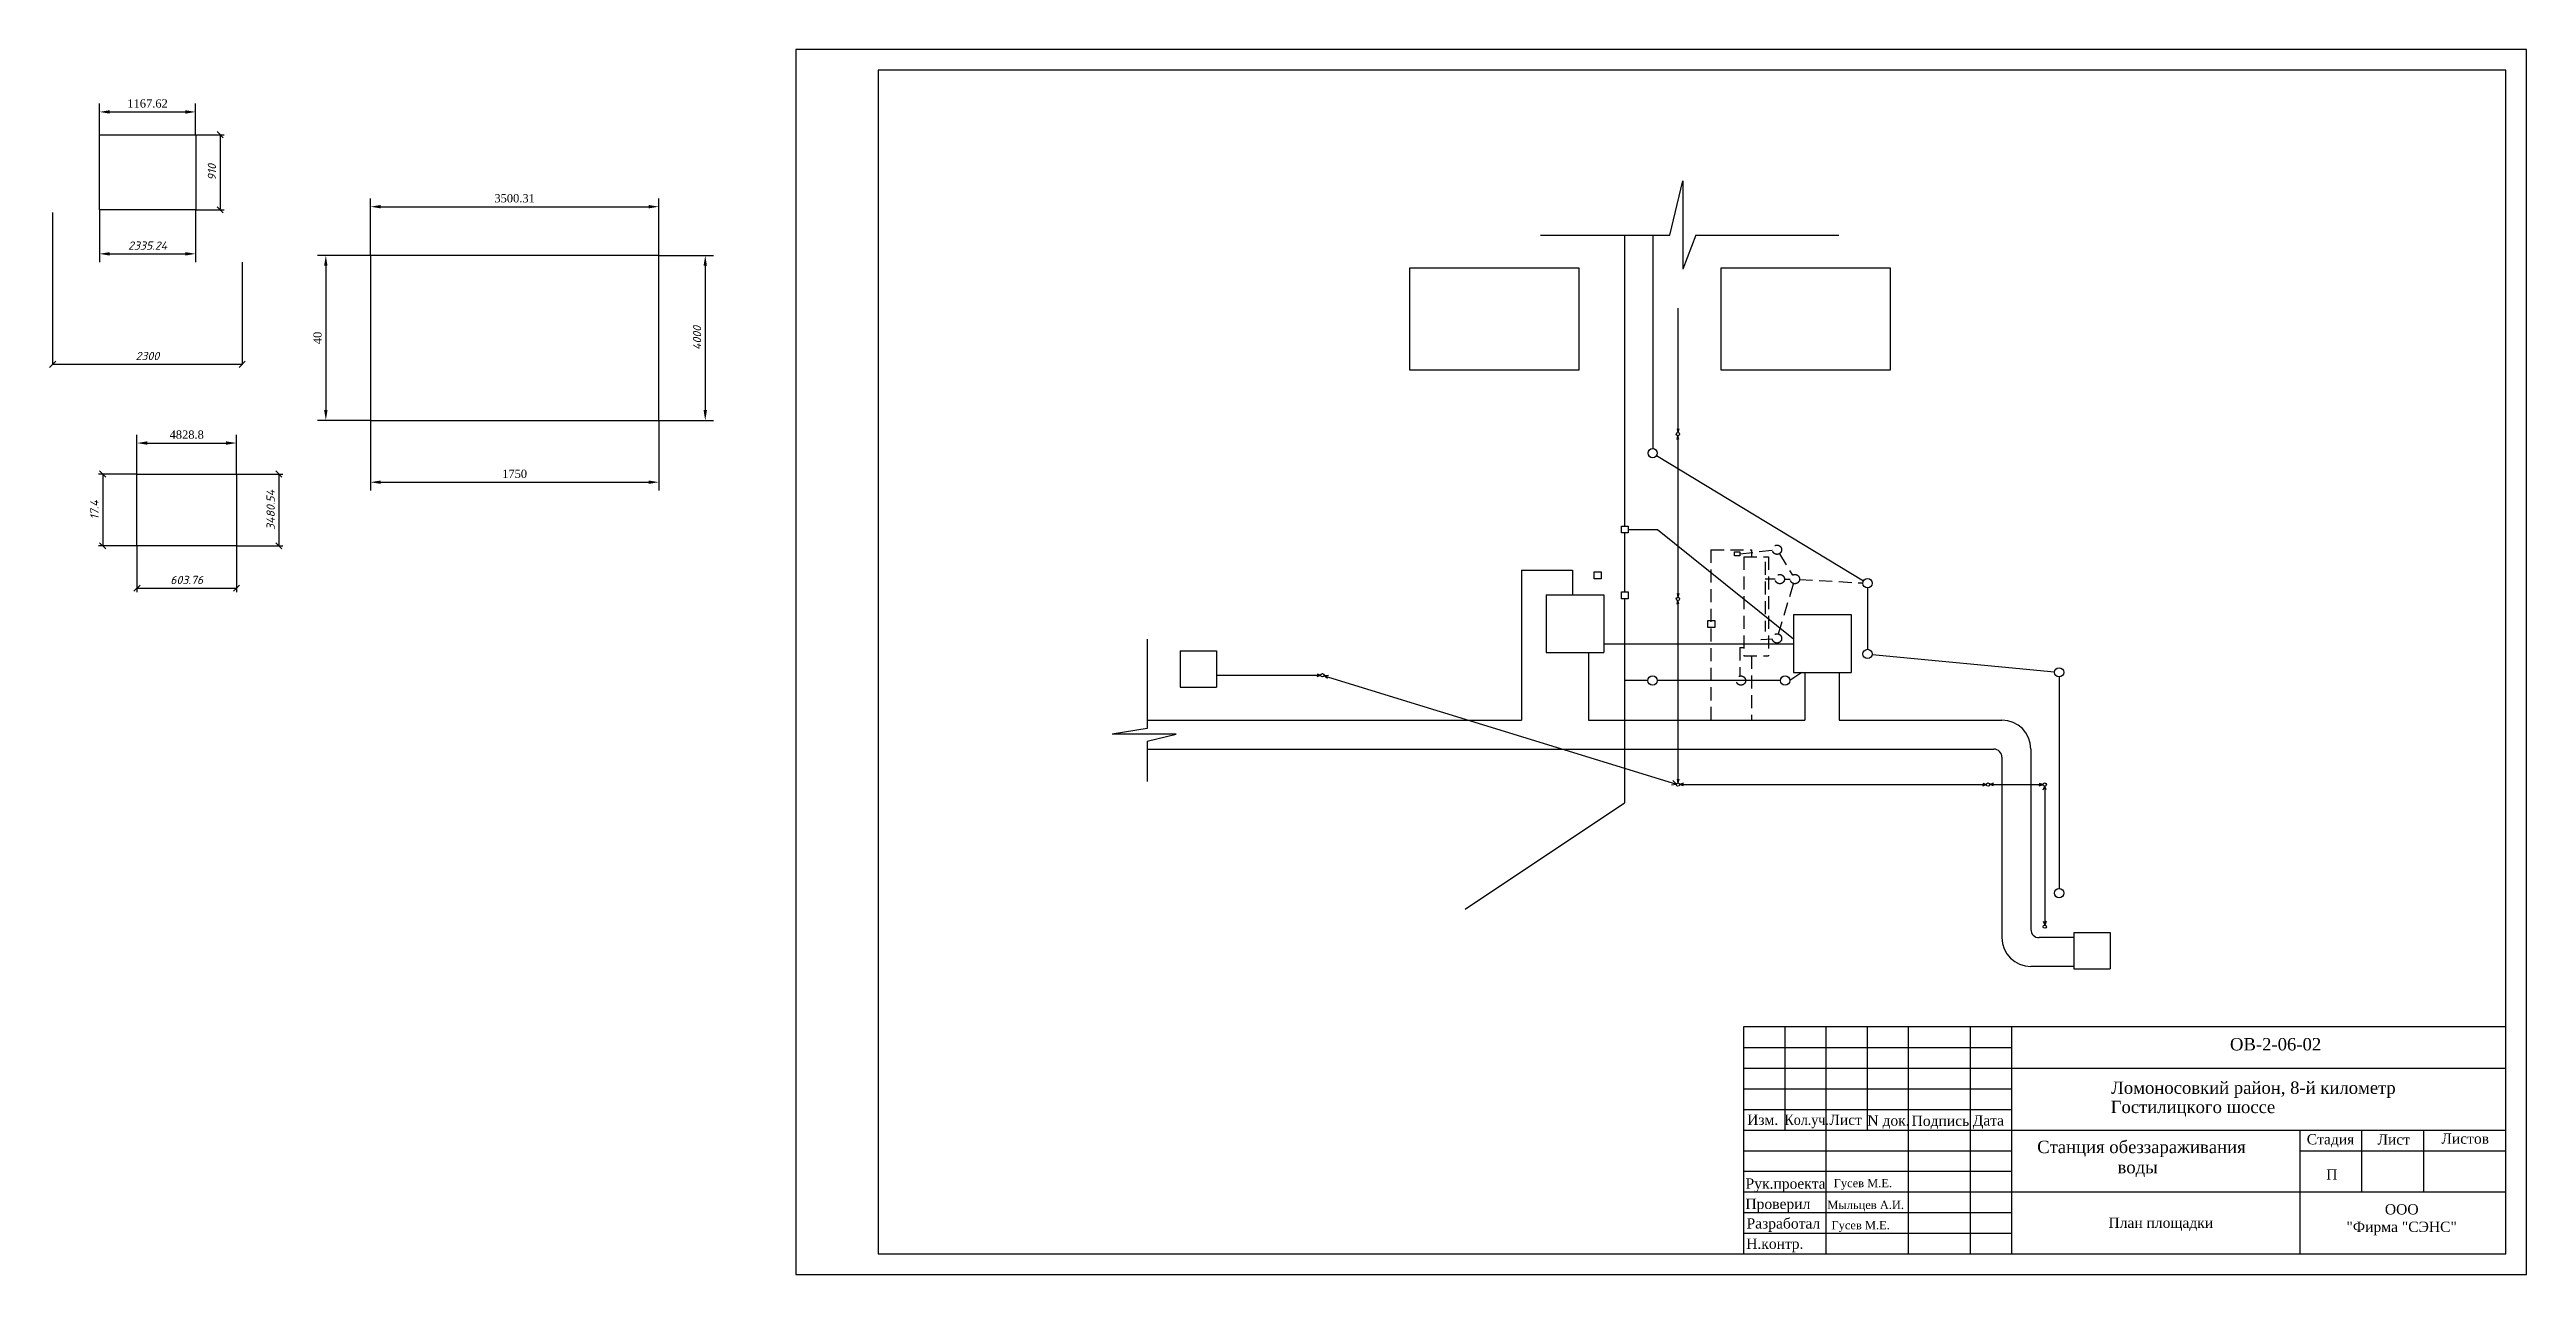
# Model space of a CAD drawing. Header units: millimetres. Extents: x -185048 to 138212, y 384 to 105375.
# Drawn here: x -17979 to 42128, y 384 to 30084 of the extents above; entities that cross this region are included whole.
import ezdxf

# ---------------------------------------------------------------- set-up
doc = ezdxf.new("R2010")
doc.units = ezdxf.units.MM
doc.linetypes.add('DASHED2', pattern=[9.525, 6.35, -3.175])
doc.layers.add('Размеры', color=7, linetype='Continuous')
doc.styles.add('CН', font='')
doc.styles.add('СИС', font='txt.shx', dxfattribs={"oblique": 15})
doc.styles.add('СН с наклоном', font='', dxfattribs={"oblique": 15})
doc.styles.get('CН').set_extended_font_data('Times New Roman Cyr')
doc.styles.get('СН с наклоном').set_extended_font_data('Times New Roman Cyr')
doc.linetypes.add('GAS_LINE', pattern='A,12.7,-5.08,["GAS",Standard,S=2.54,R=0,X=-2.54,Y=-1.27],-6.35', length=24.13)
doc.dimstyles.new('1 CН-1', dxfattribs={"dimscale": 0, "dimtxt": 200, "dimasz": 250, "dimexe": 200, "dimexo": 0.625, "dimgap": 100, "dimtad": 1, "dimlfac": 0.01, "dimdsep": 46, "dimtxsty": 'CН', "dimcen": 2.5, "dimclrd": 3, "dimclre": 3, "dimclrt": 7, "dimadec": 0, "dimazin": 0, "dimtm": 1e-09, "dimtfac": 1, "dimtmove": 0, "dimatfit": 3, "dimldrblk": 'NONE', "dimfxl": 0, "dimtolj": 1, "dimtzin": 0, "dimarcsym": 0})
doc.dimstyles.new('1 СИС', dxfattribs={"dimscale": 0, "dimtxt": 200, "dimasz": 150, "dimexe": 100, "dimexo": 0.625, "dimgap": 100, "dimtad": 1, "dimlfac": 0.01, "dimdsep": 46, "dimtxsty": 'СИС', "dimblk": 'OBLIQUE', "dimcen": 2.5, "dimclrd": 3, "dimclre": 3, "dimclrt": 7, "dimadec": 0, "dimazin": 0, "dimtm": 1e-09, "dimtfac": 1, "dimtmove": 0, "dimatfit": 3, "dimldrblk": 'NONE', "dimfxl": 0, "dimtolj": 1, "dimtzin": 0, "dimarcsym": 0})
doc.dimstyles.new('200 CН-1', dxfattribs={"dimscale": 0, "dimtxt": 200, "dimasz": 250, "dimexe": 200, "dimexo": 0.625, "dimgap": 100, "dimtad": 1, "dimlfac": 2, "dimdsep": 46, "dimtxsty": 'CН', "dimcen": 2.5, "dimclrd": 3, "dimclre": 3, "dimclrt": 7, "dimadec": 0, "dimazin": 0, "dimtm": 1e-09, "dimtfac": 1, "dimtmove": 0, "dimatfit": 3, "dimldrblk": 'NONE', "dimfxl": 0, "dimtolj": 1, "dimtzin": 0, "dimarcsym": 0})
doc.dimstyles.new('200 СИС', dxfattribs={"dimscale": 0, "dimtxt": 200, "dimasz": 150, "dimexe": 100, "dimexo": 0.625, "dimgap": 100, "dimtad": 1, "dimlfac": 2, "dimdsep": 46, "dimtxsty": 'СИС', "dimblk": 'OBLIQUE', "dimcen": 2.5, "dimclrd": 3, "dimclre": 3, "dimclrt": 7, "dimadec": 0, "dimazin": 0, "dimtm": 1e-09, "dimtfac": 1, "dimtmove": 0, "dimatfit": 3, "dimldrblk": 'NONE', "dimfxl": 0, "dimtolj": 1, "dimtzin": 0, "dimarcsym": 0})
doc.dimstyles.new('25 СИС', dxfattribs={"dimscale": 0, "dimtxt": 200, "dimasz": 150, "dimexe": 100, "dimexo": 0.625, "dimgap": 100, "dimtad": 1, "dimlfac": 0.25, "dimdsep": 46, "dimtxsty": 'СИС', "dimblk": 'OBLIQUE', "dimcen": 2.5, "dimclrd": 3, "dimclre": 3, "dimclrt": 7, "dimadec": 0, "dimazin": 0, "dimtm": 1e-09, "dimtfac": 1, "dimtmove": 0, "dimatfit": 3, "dimldrblk": 'NONE', "dimfxl": 0, "dimtolj": 1, "dimtzin": 0, "dimarcsym": 0})
doc.dimstyles.new('25CН-1', dxfattribs={"dimscale": 0, "dimtxt": 200, "dimasz": 250, "dimexe": 200, "dimexo": 0.625, "dimgap": 100, "dimtad": 1, "dimlfac": 0.25, "dimdsep": 46, "dimtxsty": 'CН', "dimcen": 2.5, "dimclrd": 3, "dimclre": 3, "dimclrt": 7, "dimadec": 0, "dimazin": 0, "dimtm": 1e-09, "dimtfac": 1, "dimtmove": 0, "dimatfit": 3, "dimldrblk": 'NONE', "dimfxl": 0, "dimtolj": 1, "dimtzin": 0, "dimarcsym": 0})
doc.dimstyles.new('50 CН-1', dxfattribs={"dimscale": 0, "dimtxt": 200, "dimasz": 250, "dimexe": 200, "dimexo": 0.625, "dimgap": 100, "dimtad": 1, "dimlfac": 0.5, "dimdsep": 46, "dimtxsty": 'CН', "dimcen": 2.5, "dimclrd": 3, "dimclre": 3, "dimclrt": 7, "dimadec": 0, "dimazin": 0, "dimtm": 1e-09, "dimtfac": 1, "dimtmove": 0, "dimatfit": 3, "dimldrblk": 'NONE', "dimfxl": 0, "dimtolj": 1, "dimtzin": 0, "dimarcsym": 0})
doc.dimstyles.new('50 СИС', dxfattribs={"dimscale": 0, "dimtxt": 200, "dimasz": 150, "dimexe": 100, "dimexo": 0.625, "dimgap": 100, "dimtad": 1, "dimlfac": 0.5, "dimdsep": 46, "dimtxsty": 'СИС', "dimblk": 'OBLIQUE', "dimcen": 2.5, "dimclrd": 3, "dimclre": 3, "dimclrt": 7, "dimadec": 0, "dimazin": 0, "dimtm": 1e-09, "dimtfac": 1, "dimtmove": 0, "dimatfit": 3, "dimldrblk": 'NONE', "dimfxl": 0, "dimtolj": 1, "dimtzin": 0, "dimarcsym": 0})
doc.dimstyles.new('CН-1', dxfattribs={"dimscale": 0, "dimtxt": 200, "dimasz": 250, "dimexe": 200, "dimexo": 0.625, "dimgap": 100, "dimtad": 1, "dimdsep": 46, "dimtxsty": 'СИС', "dimcen": 2.5, "dimclrd": 3, "dimclre": 3, "dimclrt": 7, "dimadec": 0, "dimazin": 0, "dimtm": 1e-09, "dimtfac": 1, "dimtmove": 0, "dimatfit": 3, "dimfxl": 0, "dimtolj": 1, "dimtzin": 0, "dimarcsym": 0})
doc.dimstyles.new('СИС', dxfattribs={"dimscale": 0, "dimtxt": 200, "dimasz": 150, "dimexe": 1.25, "dimexo": 0.625, "dimgap": 100, "dimtad": 1, "dimdsep": 46, "dimtxsty": 'СИС', "dimblk": 'OBLIQUE', "dimcen": 2.5, "dimclrd": 3, "dimclre": 3, "dimclrt": 7, "dimadec": 0, "dimazin": 0, "dimtm": 1e-09, "dimtfac": 1, "dimtmove": 0, "dimatfit": 3, "dimldrblk": 'OBLIQUE', "dimfxl": 0, "dimtolj": 1, "dimtzin": 0, "dimarcsym": 0})

msp = doc.modelspace()

# ---------------------------------------------------------------- texts
for s, height, style, p in [('ОВ-2-06-02', 300, 'CН', (34932.616, 5815.4016)), ('Ломоносовкий район, 8-й километр', 300, 'CН', (32050.5435, 4761.1939)), ('Изм.', 250, 'CН', (23216.5721, 4009.5079)), ('Лист', 250, 'CН', (25211.3124, 4007.1878)), ('N док.', 250, 'CН', (26134.0486, 3990.8364)), ('Подпись', 250, 'CН', (27207.1465, 3983.8514)), ('Дата', 250, 'CН', (28690.42, 3993.9259)), ('Гостилицкого шоссе', 300, 'CН', (32038.2794, 4295.3812)), ('Станция обеззараживания', 300, 'СН с наклоном', (30254.2736, 3324.8169)), ('Стадия', 250, 'CН', (36796.8827, 3536.4204)), ('Лист', 250, 'CН', (38511.2038, 3528.8413)), ('Листов', 250, 'CН', (40062.2911, 3552.5222)), ('воды', 300, 'СН с наклоном', (32204.2717, 2834.4879)), ('Рук.проекта', 250, 'CН', (23178.5573, 2461.6034)), ('Гусев М.Е.', 200, 'CН', (25317.0247, 2498.0502)), ('П', 250, 'CН', (37267.5627, 2681.5829)), ('Проверил', 250, 'CН', (23174.2832, 1969.6454)), ('Мыльцев А.И.', 200, 'CН', (25162.0179, 1969.6454)), ('ООО', 250, 'CН', (38691.5957, 1837.7248)), ('Н.контр.', 250, 'CН', (23192.5193, 1003.9398)), ('Разработал', 250, 'CН', (23201.6373, 1495.903)), ('Гусев М.Е.', 200, 'CН', (25262.3165, 1477.6822)), ('План площадки', 250, 'CН', (31983.8986, 1512.3646)), ('"Фирма "СЭНС"', 250, 'CН', (37760.1018, 1413.2475))]:
    msp.add_text(s, height=height, dxfattribs=dict(style=style)).set_placement(p)
at = {"style": 'CН', "width": 0.9}
msp.add_text('Кол.уч.', height=250, dxfattribs=at).set_placement((24121.0826, 4009.5079))

# ---------------------------------------------------------------- blocks, each defined once
blk = doc.blocks.new('_OBLIQUE')
at = {"color": 0, "linetype": 'ByBlock'}
blk.add_line((-0.5, -0.5), (0.5, 0.5), dxfattribs=at)
blk = doc.blocks.new('*D3')
at = {"layer": 'Defpoints', "color": 0}
for p in [(-17904, 26131), (-13304, 24931), (-13304, 22453)]:
    blk.add_point(p, dxfattribs=at)
at = {"layer": 'Размеры', "color": 3, "lineweight": -2}
for p, q in [((-17904, 26130), (-17904, 22451)), ((-13304, 24930), (-13304, 22451)), ((-17904, 22453), (-13304, 22453))]:
    blk.add_line(p, q, dxfattribs=at)
at = {"layer": 'Размеры', "color": 3, "lineweight": -2, "xscale": 150, "yscale": 150, "zscale": 150, "rotation": 180}
blk.add_blockref('_OBLIQUE', (-17904, 22453), dxfattribs=at)
at = {"layer": 'Размеры', "color": 3, "lineweight": -2, "xscale": 150, "yscale": 150, "zscale": 150}
blk.add_blockref('_OBLIQUE', (-13304, 22453), dxfattribs=at)
at = {"layer": 'Размеры', "color": 7, "insert": (-15604, 22653), "char_height": 200, "attachment_point": 5, "style": 'СИС'}
blk.add_mtext('\\A1;2300', dxfattribs=at)
blk = doc.blocks.new('*D4')
at = {"layer": 'Defpoints', "color": 0}
for p in [(-16768, 26199), (-14433, 26199), (-14433, 25131)]:
    blk.add_point(p, dxfattribs=at)
at = {"layer": 'Размеры', "color": 3, "lineweight": -2}
for p, q in [((-16768, 26198), (-16768, 24931)), ((-14433, 26198), (-14433, 24931)), ((-16518, 25131), (-14683, 25131))]:
    blk.add_line(p, q, dxfattribs=at)
at = {"layer": 'Размеры', "color": 3}
for points in [[(-16518, 25172), (-16518, 25089), (-16768, 25131)], [(-14683, 25172), (-14683, 25089), (-14433, 25131)]]:
    blk.add_solid(points, dxfattribs=at)
at = {"layer": 'Размеры', "color": 7, "insert": (-15600, 25331), "char_height": 200, "attachment_point": 5, "style": 'СИС'}
blk.add_mtext('\\A1;2335.24', dxfattribs=at)
blk = doc.blocks.new('*D5')
at = {"layer": 'Defpoints', "color": 0}
for p in [(-14433, 28572), (-16768, 28018), (-14433, 28018)]:
    blk.add_point(p, dxfattribs=at)
at = {"layer": 'Размеры', "color": 3, "lineweight": -2}
for p, q in [((-16768, 28019), (-16768, 28772)), ((-16518, 28572), (-14683, 28572)), ((-14433, 28019), (-14433, 28772))]:
    blk.add_line(p, q, dxfattribs=at)
at = {"layer": 'Размеры', "color": 3}
for points in [[(-16518, 28613), (-16518, 28530), (-16768, 28572)], [(-14683, 28613), (-14683, 28530), (-14433, 28572)]]:
    blk.add_solid(points, dxfattribs=at)
at = {"layer": 'Размеры', "color": 7, "insert": (-15600, 28774), "char_height": 200, "attachment_point": 5, "style": 'CН'}
blk.add_mtext('\\A1;1167.62', dxfattribs=at)
blk = doc.blocks.new('_None')
blk = doc.blocks.new('*D6')
at = {"layer": 'Defpoints', "color": 0}
for p in [(-15858, 18051), (-13443, 18051), (-13443, 17023)]:
    blk.add_point(p, dxfattribs=at)
at = {"layer": 'Размеры', "color": 3, "lineweight": -2}
for p, q in [((-15858, 18050), (-15858, 16923)), ((-13443, 18050), (-13443, 16923)), ((-15858, 17023), (-13443, 17023))]:
    blk.add_line(p, q, dxfattribs=at)
at = {"layer": 'Размеры', "color": 3, "lineweight": -2, "xscale": 150, "yscale": 150, "zscale": 150, "rotation": 180}
blk.add_blockref('_OBLIQUE', (-15858, 17023), dxfattribs=at)
at = {"layer": 'Размеры', "color": 3, "lineweight": -2, "xscale": 150, "yscale": 150, "zscale": 150}
blk.add_blockref('_OBLIQUE', (-13443, 17023), dxfattribs=at)
at = {"layer": 'Размеры', "color": 7, "insert": (-14651, 17223), "char_height": 200, "attachment_point": 5, "style": 'СИС'}
blk.add_mtext('\\A1;603.76', dxfattribs=at)
blk = doc.blocks.new('*D7')
at = {"layer": 'Defpoints', "color": 0}
for p in [(-13443, 20543), (-15858, 19791), (-13443, 19791)]:
    blk.add_point(p, dxfattribs=at)
at = {"layer": 'Размеры', "color": 3, "lineweight": -2}
for p, q in [((-15858, 19792), (-15858, 20743)), ((-15608, 20543), (-13693, 20543)), ((-13443, 19792), (-13443, 20743))]:
    blk.add_line(p, q, dxfattribs=at)
at = {"layer": 'Размеры', "color": 3}
for points in [[(-15608, 20584), (-15608, 20501), (-15858, 20543)], [(-13693, 20584), (-13693, 20501), (-13443, 20543)]]:
    blk.add_solid(points, dxfattribs=at)
at = {"layer": 'Размеры', "color": 7, "insert": (-14650, 20745), "char_height": 200, "attachment_point": 5, "style": 'CН'}
blk.add_mtext('\\A1;4828.8', dxfattribs=at)
blk = doc.blocks.new('*D8')
at = {"layer": 'Defpoints', "color": 0}
for p in [(-15858, 19791), (-16689, 18051), (-15858, 18051)]:
    blk.add_point(p, dxfattribs=at)
at = {"layer": 'Размеры', "color": 3, "lineweight": -2}
for p, q in [((-15858, 19791), (-16789, 19791)), ((-16689, 19791), (-16689, 18051)), ((-15858, 18051), (-16789, 18051))]:
    blk.add_line(p, q, dxfattribs=at)
at = {"layer": 'Размеры', "color": 3, "lineweight": -2, "xscale": 150, "yscale": 150, "zscale": 150}
for p, rotation in [((-16689, 19791), 90), ((-16689, 18051), 270)]:
    blk.add_blockref('_OBLIQUE', p, dxfattribs=dict(at, rotation=rotation))
at = {"layer": 'Размеры', "color": 7, "insert": (-16889, 18921), "char_height": 200, "attachment_point": 5, "rotation": 90, "style": 'СИС'}
blk.add_mtext('\\A1;17.4', dxfattribs=at)
blk = doc.blocks.new('*D9')
at = {"layer": 'Defpoints', "color": 0}
for p in [(-10193, 21091), (-3193, 21091), (-3193, 19593)]:
    blk.add_point(p, dxfattribs=at)
at = {"layer": 'Размеры', "color": 3, "lineweight": -2}
for p, q in [((-10193, 21090), (-10193, 19393)), ((-3193, 21090), (-3193, 19393)), ((-9943, 19593), (-3443, 19593))]:
    blk.add_line(p, q, dxfattribs=at)
at = {"layer": 'Размеры', "color": 3}
for points in [[(-9943, 19635), (-9943, 19552), (-10193, 19593)], [(-3443, 19635), (-3443, 19552), (-3193, 19593)]]:
    blk.add_solid(points, dxfattribs=at)
at = {"layer": 'Размеры', "color": 7, "insert": (-6693, 19795), "char_height": 200, "attachment_point": 5, "style": 'CН'}
blk.add_mtext('\\A1;1750', dxfattribs=at)
blk = doc.blocks.new('*D10')
at = {"layer": 'Defpoints', "color": 0}
for p in [(-13443, 19791), (-13443, 18051), (-12414, 18051)]:
    blk.add_point(p, dxfattribs=at)
at = {"layer": 'Размеры', "color": 3, "lineweight": -2}
for p, q in [((-13442, 19791), (-12314, 19791)), ((-12414, 19791), (-12414, 18051)), ((-13442, 18051), (-12314, 18051))]:
    blk.add_line(p, q, dxfattribs=at)
at = {"layer": 'Размеры', "color": 3, "lineweight": -2, "xscale": 150, "yscale": 150, "zscale": 150}
for p, rotation in [((-12414, 19791), 90), ((-12414, 18051), 270)]:
    blk.add_blockref('_OBLIQUE', p, dxfattribs=dict(at, rotation=rotation))
at = {"layer": 'Размеры', "color": 7, "insert": (-12614, 18921), "char_height": 200, "attachment_point": 5, "rotation": 90, "style": 'СИС'}
blk.add_mtext('\\A1;3480.54', dxfattribs=at)
blk = doc.blocks.new('*D11')
at = {"layer": 'Defpoints', "color": 0}
for p in [(-3193, 26274), (-10193, 25091), (-3193, 25091)]:
    blk.add_point(p, dxfattribs=at)
at = {"layer": 'Размеры', "color": 3, "lineweight": -2}
for p, q in [((-10193, 25092), (-10193, 26474)), ((-3193, 25092), (-3193, 26474)), ((-9943, 26274), (-3443, 26274))]:
    blk.add_line(p, q, dxfattribs=at)
at = {"layer": 'Размеры', "color": 3}
for points in [[(-9943, 26315), (-9943, 26232), (-10193, 26274)], [(-3443, 26315), (-3443, 26232), (-3193, 26274)]]:
    blk.add_solid(points, dxfattribs=at)
at = {"layer": 'Размеры', "color": 7, "insert": (-6693, 26476), "char_height": 200, "attachment_point": 5, "style": 'CН'}
blk.add_mtext('\\A1;3500.31', dxfattribs=at)
blk = doc.blocks.new('*D12')
at = {"layer": 'Defpoints', "color": 0}
for p in [(-10193, 25091), (-11274, 21091), (-10193, 21091)]:
    blk.add_point(p, dxfattribs=at)
at = {"layer": 'Размеры', "color": 3, "lineweight": -2}
for p, q in [((-10194, 25091), (-11474, 25091)), ((-11274, 24841), (-11274, 21341)), ((-10194, 21091), (-11474, 21091))]:
    blk.add_line(p, q, dxfattribs=at)
at = {"layer": 'Размеры', "color": 3}
for points in [[(-11316, 24841), (-11233, 24841), (-11274, 25091)], [(-11316, 21341), (-11233, 21341), (-11274, 21091)]]:
    blk.add_solid(points, dxfattribs=at)
at = {"layer": 'Размеры', "color": 7, "insert": (-11476, 23091), "char_height": 200, "attachment_point": 5, "rotation": 90, "style": 'CН'}
blk.add_mtext('\\A1;40', dxfattribs=at)
blk = doc.blocks.new('*D13')
at = {"layer": 'Defpoints', "color": 0}
for p in [(-14433, 28019), (-14433, 26199), (-13839, 26199)]:
    blk.add_point(p, dxfattribs=at)
at = {"layer": 'Размеры', "color": 3, "lineweight": -2}
for p, q in [((-14432, 28019), (-13739, 28019)), ((-13839, 28019), (-13839, 26199)), ((-14432, 26199), (-13739, 26199))]:
    blk.add_line(p, q, dxfattribs=at)
at = {"layer": 'Размеры', "color": 3, "lineweight": -2, "xscale": 150, "yscale": 150, "zscale": 150}
for p, rotation in [((-13839, 28019), 90), ((-13839, 26199), 270)]:
    blk.add_blockref('_OBLIQUE', p, dxfattribs=dict(at, rotation=rotation))
at = {"layer": 'Размеры', "color": 7, "insert": (-14039, 27109), "char_height": 200, "attachment_point": 5, "rotation": 90, "style": 'СИС'}
blk.add_mtext('\\A1;910', dxfattribs=at)
blk = doc.blocks.new('*D14')
at = {"layer": 'Defpoints', "color": 0}
for p in [(-3193, 25091), (-3193, 21091), (-2067, 21091)]:
    blk.add_point(p, dxfattribs=at)
at = {"layer": 'Размеры', "color": 3, "lineweight": -2}
for p, q in [((-3193, 25091), (-1867, 25091)), ((-2067, 24841), (-2067, 21341)), ((-3193, 21091), (-1867, 21091))]:
    blk.add_line(p, q, dxfattribs=at)
at = {"layer": 'Размеры', "color": 3}
for points in [[(-2108, 24841), (-2025, 24841), (-2067, 25091)], [(-2108, 21341), (-2025, 21341), (-2067, 21091)]]:
    blk.add_solid(points, dxfattribs=at)
at = {"layer": 'Размеры', "color": 7, "insert": (-2267, 23091), "char_height": 200, "attachment_point": 5, "rotation": 90, "style": 'СИС'}
blk.add_mtext('\\A1;4000', dxfattribs=at)

# ---------------------------------------------------------------- dimensions: what is measured, and where the dimension line sits
at = {"layer": 'Размеры'}
for base, p1, p2, dimstyle, picture, middle in [((-14432.6163, 28571.6789), (-16767.8572, 28017.9563), (-14432.6163, 28017.9563), '50 CН-1', '*D5', (-15600.2368, 28773.6977)), ((-3192.647, 26273.8292), (-10193.272, 25091.0126), (-3192.647, 25091.0126), '50 CН-1', '*D11', (-6692.9595, 26475.848)), ((-14432.6163, 25130.6886), (-16767.8572, 26198.5821), (-14432.6163, 26198.5821), 'CН-1', '*D4', (-15600.2368, 25330.6886)), ((-3193.272, 19593.4626), (-10193.272, 21091.0126), (-3193.272, 21091.0126), '25CН-1', '*D9', (-6693.272, 19795.4814)), ((-13443.1074, 20542.7014), (-15857.509, 19791.2207), (-13443.1074, 19791.2207), '200 CН-1', '*D7', (-14650.3082, 20744.7201)), ((-13443.1074, 17022.6078), (-15858.134, 18050.9497), (-13443.1074, 18050.9497), '25 СИС', '*D6', (-14650.6207, 17222.6078))]:
    dim = msp.add_linear_dim(base=base, p1=p1, p2=p2, dimstyle=dimstyle, override={"dimscale": 1}, dxfattribs=at)
    dim.commit()
    dim.dimension.update_dxf_attribs({"geometry": picture, "text_midpoint": middle})
for base, p1, p2, dimstyle, picture, middle in [((-13838.9109, 26198.5821), (-14432.6163, 28018.5813), (-14432.6163, 26198.5821), '50 СИС', '*D13', (-14038.9109, 27108.5817)), ((-11274.2163, 21091.0126), (-10193.272, 25091.0126), (-10193.272, 21091.0126), '1 CН-1', '*D12', (-11475.9466, 23091.0126)), ((-2066.7926, 21091.0126), (-3193.272, 25091.0126), (-3193.272, 21091.0126), 'CН-1', '*D14', (-2266.7926, 23091.0126)), ((-16688.6965, 18050.9497), (-15857.509, 19791.2207), (-15857.509, 18050.9497), '1 СИС', '*D8', (-16888.6965, 18921.0852)), ((-12414.0181, 18050.9497), (-13443.1074, 19791.2207), (-13443.1074, 18050.9497), '200 СИС', '*D10', (-12614.0181, 18921.0852))]:
    dim = msp.add_linear_dim(base=base, p1=p1, p2=p2, angle=90, dimstyle=dimstyle, override={"dimscale": 1}, dxfattribs=at)
    dim.commit()
    dim.dimension.update_dxf_attribs({"geometry": picture, "text_midpoint": middle})
at = {"layer": 'Размеры', "color": 1, "ltscale": 100}
dim = msp.add_linear_dim(base=(-13303.928, 22452.7374), p1=(-17903.928, 26130.5839), p2=(-13303.928, 24930.5839), text='2300', dimstyle='СИС', override={"dimscale": 1}, dxfattribs=at)
dim.commit()
dim.dimension.update_dxf_attribs({"geometry": '*D3', "text_midpoint": (-15603.928, 22652.7374)})

# ---------------------------------------------------------------- linework, layer by layer
for p, q in [((42127.9966, 30083.5571), (127.9966, 30083.5571)), ((127.9966, 30083.5571), (127.9966, 383.5571)), ((42127.9966, 383.5571), (42127.9966, 30083.5571)), ((2127.9966, 29583.5571), (2127.9966, 883.5571)), ((41627.9966, 29583.5571), (2127.9966, 29583.5571)), ((41627.9966, 883.5571), (41627.9966, 29583.5571)), ((15028.7973, 24792.5181), (19131.885, 24792.5181)), ((15028.7973, 22310.2671), (15028.7973, 24792.5181)), ((19131.885, 24792.5181), (19131.885, 22310.2671)), ((22587.1167, 22310.2671), (22587.1167, 24792.5181)), ((22587.1167, 24792.5181), (26690.2044, 24792.5181)), ((26690.2044, 24792.5181), (26690.2044, 22310.2671)), ((19131.885, 22310.2671), (15028.7973, 22310.2671)), ((26690.2044, 22310.2671), (22587.1167, 22310.2671)), ((21516.5315, 20887.6904), (21538.0622, 20799.5702)), ((21516.5315, 20631.45), (21538.0622, 20719.5702)), ((21559.5928, 20887.6904), (21538.0622, 20799.5702)), ((21559.5928, 20631.45), (21538.0622, 20719.5702)), ((21020.4176, 20238.7055), (26041.8436, 17200.9829)), ((22905.9135, 17905.601), (23037.3318, 17905.601)), ((22905.9135, 17810.0701), (22905.9135, 17905.601)), ((23037.3318, 17810.0701), (22905.9135, 17810.0701)), ((23037.3318, 17905.601), (23037.3318, 17810.0701)), ((21516.5315, 16890.8954), (21538.0622, 16802.7752)), ((21559.5928, 16890.8954), (21538.0622, 16802.7752)), ((26138.0622, 17030.3201), (26138.0622, 15541.0642)), ((21516.5315, 16634.655), (21538.0622, 16722.7752)), ((21559.5928, 16634.655), (21538.0622, 16722.7752)), ((26250.0035, 15417.8719), (30674.1924, 14993.5124)), ((12779.9183, 14945.9717), (12870.1902, 14912.4169)), ((12779.9183, 14878.8621), (12870.1902, 14912.4169)), ((13055.7817, 14906.4553), (12948.4272, 14900.6723)), ((13034.0253, 14835.623), (12948.4272, 14900.6723)), ((24618.2128, 14980.6892), (24618.2128, 13822.7752)), ((25450.5845, 14980.6892), (25450.5845, 13822.7752)), ((30786.1338, 14870.3201), (30786.1338, 9741.5477)), ((8658.0622, 13822.7752), (17738.0622, 13822.7752)), ((19366.9109, 13822.7752), (24618.2128, 13822.7752)), ((25450.5845, 13822.7752), (29400.6922, 13822.7752)), ((8658.0622, 13122.7752), (29200.6922, 13122.7752)), ((29400.6922, 12922.7752), (29400.6922, 8549.5253)), ((30100.6922, 13122.7752), (30100.6922, 8749.5253)), ((21378.3215, 12251.1899), (21499.8252, 12274.0771)), ((21412.1189, 12361.224), (21499.8252, 12274.0771)), ((21516.5315, 12390.4527), (21538.0622, 12302.3325)), ((21559.5928, 12390.4527), (21538.0622, 12302.3325)), ((21668.3341, 12295.8873), (21578.0622, 12262.3325)), ((21668.3341, 12228.7777), (21578.0622, 12262.3325)), ((28934.3967, 12295.8873), (29024.6686, 12262.3325)), ((28934.3967, 12228.7777), (29024.6686, 12262.3325)), ((29194.9406, 12295.8873), (29104.6686, 12262.3325)), ((29194.9406, 12228.7777), (29104.6686, 12262.3325)), ((30306.9205, 12295.8873), (30397.1925, 12262.3325)), ((30306.9205, 12228.7777), (30397.1925, 12262.3325)), ((30403.6376, 12132.0606), (30437.1925, 12222.3325)), ((30470.7473, 12132.0606), (30437.1925, 12222.3325)), ((31147.1285, 8549.5253), (30300.6922, 8549.5253)), ((30403.6376, 8946.1844), (30437.1925, 8855.9125)), ((30470.7473, 8946.1844), (30437.1925, 8855.9125)), ((31147.1285, 7849.5253), (30100.6922, 7849.5253)), ((41627.9966, 6383.5571), (23127.9966, 6383.5571)), ((23127.9966, 6383.5571), (23127.9966, 883.5571)), ((24127.9966, 6383.5571), (24127.9966, 3883.5571)), ((25127.9966, 6383.5571), (25127.9966, 883.5571)), ((26127.9966, 6383.5571), (26127.9966, 3883.5571)), ((27127.9966, 6383.5571), (27127.9966, 883.5571)), ((28627.9966, 6383.5571), (28627.9966, 883.5571)), ((29627.9966, 6383.5571), (29627.9966, 883.5571)), ((23127.9966, 5883.5571), (29627.9966, 5883.5571)), ((23127.9966, 5383.5571), (41627.9966, 5383.5571)), ((23127.9966, 4883.5571), (29627.9966, 4883.5571)), ((23127.9966, 4383.5571), (29627.9966, 4383.5571)), ((23127.9966, 3883.5571), (41627.9966, 3883.5571)), ((36627.9966, 3883.5571), (36627.9966, 883.5571)), ((38127.9966, 3883.5571), (38127.9966, 2383.5571)), ((39627.9966, 3883.5571), (39627.9966, 2383.5571)), ((23127.9966, 3383.5571), (29627.9966, 3383.5571)), ((36627.9966, 3383.5571), (41627.9966, 3383.5571)), ((23127.9966, 2883.5571), (29627.9966, 2883.5571)), ((23127.9966, 2383.5571), (41627.9966, 2383.5571)), ((23127.9966, 1883.5571), (29627.9966, 1883.5571)), ((23127.9966, 1383.5571), (29627.9966, 1383.5571)), ((2127.9966, 883.5571), (41627.9966, 883.5571)), ((127.9966, 383.5571), (42127.9966, 383.5571))]:
    msp.add_line(p, q)
at = {"color": 3}
for p, q in [((21336.42, 25584.3647), (21659.4475, 26897.1585)), ((21659.4475, 26897.1585), (21659.4475, 24762.6166)), ((18203.5493, 25584.3647), (21336.42, 25584.3647)), ((21973.5021, 25584.3647), (21659.4475, 24762.6166)), ((21973.5021, 25584.3647), (25444.6134, 25584.3647)), ((8658.0622, 15788.9423), (8658.0622, 13620.2535)), ((8658.0622, 13620.2535), (7811.6322, 13482.7875)), ((9359.6728, 13482.7875), (7811.6322, 13482.7875)), ((8658.0622, 13314.5115), (9359.6728, 13482.7875)), ((8658.0622, 13314.5115), (8658.0622, 12338.5176))]:
    msp.add_line(p, q, dxfattribs=at)
at = {"color": 1}
for p, q in [((20238.0622, 25584.3647), (20238.0622, 18529.2739)), ((20238.0622, 18363.7736), (20238.0622, 16932.3586)), ((20238.0622, 16766.8583), (20238.0622, 11814.662)), ((20809.2351, 14783.5468), (20238.0622, 14783.5468)), ((24025.6071, 14783.5468), (21034.1453, 14783.5468)), ((24542.0333, 14982.7752), (24250.4655, 14786.9581)), ((16376.0708, 9240.8575), (20238.0622, 11814.662))]:
    msp.add_line(p, q, dxfattribs=at)
at = {"color": 7}
for p, q in [((20924.199, 25584.3647), (20924.199, 20409.3682)), ((17738.0622, 17462.7752), (17738.0622, 13822.7752)), ((17738.0622, 17462.7752), (18978.2161, 17462.7752)), ((18978.2161, 17462.7752), (18978.2161, 16862.7752)), ((19366.9109, 15462.7752), (19366.9109, 13822.7752))]:
    msp.add_line(p, q, dxfattribs=at)
at = {"color": 6}
for p, q in [((21538.0622, 23812.2088), (21538.0622, 20799.5702)), ((21538.0622, 20719.5702), (21538.0622, 16802.7752)), ((21538.0622, 16722.7752), (21538.0622, 12302.3325)), ((24338.0622, 15662.7752), (19738.0622, 15662.7752)), ((10338.0622, 14912.4169), (12870.1902, 14912.4169)), ((12948.4272, 14900.6723), (21499.8252, 12274.0771)), ((21578.0622, 12262.3325), (29024.6686, 12262.3325)), ((29104.6686, 12262.3325), (30397.1925, 12262.3325)), ((30437.1925, 12222.3325), (30437.1925, 8855.9125))]:
    msp.add_line(p, q, dxfattribs=at)
at = {"color": 5}
for p, q in [((20164.286, 18529.2739), (20331.7058, 18529.2739)), ((20164.286, 18363.7736), (20164.286, 18529.2739)), ((20331.7058, 18363.7736), (20164.286, 18363.7736)), ((20331.7058, 18529.2739), (20331.7058, 18363.7736)), ((18338.0622, 16862.7752), (18338.0622, 15462.7752)), ((18338.0622, 16862.7752), (19738.0622, 16862.7752)), ((19504.2384, 17419.4486), (19671.6583, 17419.4486)), ((19504.2384, 17253.9483), (19504.2384, 17419.4486)), ((19671.6583, 17253.9483), (19504.2384, 17253.9483)), ((19671.6583, 17419.4486), (19671.6583, 17253.9483)), ((19738.0622, 16862.7752), (19738.0622, 15462.7752)), ((20164.286, 16932.3586), (20331.7058, 16932.3586)), ((20164.286, 16766.8583), (20164.286, 16932.3586)), ((20331.7058, 16932.3586), (20331.7058, 16766.8583)), ((20331.7058, 16766.8583), (20164.286, 16766.8583)), ((22265.0328, 16073.9201), (22265.0328, 16239.4204)), ((22265.0328, 16239.4204), (22432.4527, 16239.4204)), ((22432.4527, 16239.4204), (22432.4527, 16073.9201)), ((24338.0622, 16382.7752), (24338.0622, 14982.7752)), ((24338.0622, 16382.7752), (25738.0622, 16382.7752)), ((25738.0622, 16382.7752), (25738.0622, 14982.7752)), ((22432.4527, 16073.9201), (22265.0328, 16073.9201)), ((9458.0622, 15502.7752), (9458.0622, 14622.7752)), ((9458.0622, 15502.7752), (10338.0622, 15502.7752)), ((10338.0622, 15502.7752), (10338.0622, 14622.7752)), ((18338.0622, 15462.7752), (19738.0622, 15462.7752)), ((9458.0622, 14622.7752), (10338.0622, 14622.7752)), ((24338.0622, 14982.7752), (25738.0622, 14982.7752)), ((31147.1285, 8671.5793), (31147.1285, 7791.5793)), ((31147.1285, 8671.5793), (32027.1285, 8671.5793)), ((32027.1285, 8671.5793), (32027.1285, 7791.5793)), ((31147.1285, 7791.5793), (32027.1285, 7791.5793))]:
    msp.add_line(p, q, dxfattribs=at)
at = {"color": 4, "linetype": 'GAS_LINE', "ltscale": 50}
for p, q in [((20331.7058, 18446.5238), (21037.141, 18446.5238)), ((21037.141, 18446.5238), (24338.0622, 15797.7195))]:
    msp.add_line(p, q, dxfattribs=at)
at = {"color": 7, "linetype": 'DASHED2', "ltscale": 50}
for p, q in [((22338.0622, 17953.6009), (22338.0622, 13822.7752)), ((22338.0622, 17953.6009), (23321.9071, 17953.6009)), ((23321.9071, 17953.6009), (23321.9071, 17782.7752)), ((23321.9071, 15382.7752), (23321.9071, 13822.7752))]:
    msp.add_line(p, q, dxfattribs=at)
at = {"linetype": 'DASHED2', "ltscale": 50}
for p, q in [((23037.3318, 17857.8356), (23829.1127, 17944.0345)), ((23651.6463, 17661.9233), (23651.6463, 15975.8352)), ((23999.4828, 17860.2101), (24317.1395, 17339.6255)), ((23897.134, 17243.6304), (23651.6463, 17243.6304)), ((23973.4403, 15912.5704), (24343.1819, 17135.984)), ((24122.0443, 17243.6304), (24263.2599, 17243.6304)), ((24487.9864, 17237.2053), (26025.7908, 17149.2003)), ((23552.6408, 15781.7258), (23828.6524, 15798.217))]:
    msp.add_line(p, q, dxfattribs=at)
at = {"color": 4, "linetype": 'DASHED2', "ltscale": 50}
for p, q in [((23138.0622, 17782.7752), (23138.0622, 15382.7752)), ((23138.0622, 17782.7752), (23738.0622, 17782.7752)), ((23738.0622, 17782.7752), (23738.0622, 15382.7752)), ((23138.0622, 15382.7752), (23738.0622, 15382.7752))]:
    msp.add_line(p, q, dxfattribs=at)
at = {"color": 1, "linetype": 'DASHED2', "ltscale": 50}
for q in [(23040.9248, 14893.1256), (23138.0622, 15587.3732)]:
    msp.add_line((23040.9248, 15587.3732), q, dxfattribs=at)
for points in [[(-10193.272, 25091.0126), (-10193.272, 21091.0126), (-3193.272, 21091.0126), (-3193.272, 25091.0126)], [(-15857.509, 19791.2207), (-13443.1074, 19791.2207), (-13443.1074, 18050.9497), (-15857.509, 18050.9497)]]:
    msp.add_lwpolyline(points, close=True)
for centre, radius in [((21538.0622, 20759.5702), 40), ((20924.199, 20296.9131), 112.4551), ((26138.0622, 17142.7752), 112.4551), ((21538.0622, 16762.7752), 40), ((26138.0622, 15428.6091), 112.4551), ((30786.1338, 14982.7752), 112.4551), ((12910.1902, 14912.4169), 40), ((20921.6902, 14783.5468), 112.4551), ((24138.0622, 14783.5468), 112.4551), ((21538.0622, 12262.3325), 40), ((29064.6686, 12262.3325), 40), ((30437.1925, 12262.3325), 40), ((30786.1338, 9629.0926), 112.4551), ((30437.1925, 8815.9125), 40)]:
    msp.add_circle(centre, radius)
at = {"linetype": 'DASHED2', "ltscale": 50}
for centre in [(23940.9073, 17956.2053), (24009.5892, 17243.6304), (24375.715, 17243.6304), (23940.9073, 15804.924), (23066.196, 14783.5468)]:
    msp.add_circle(centre, 112.4551, dxfattribs=at)
for centre, radius, start, end in [((29400.6922, 13122.7752), 700, 0, 90), ((29200.6922, 12922.7752), 200, 0, 90), ((30100.6922, 8549.5253), 700, 180, 270), ((30300.6922, 8749.5253), 200, 180, 270)]:
    msp.add_arc(centre, radius, start, end)
at = {"layer": 'Размеры'}
msp.add_lwpolyline([(-16767.8572, 28017.9563), (-14432.6163, 28017.9563), (-14432.6163, 26198.5821), (-16767.8572, 26198.5821)], close=True, dxfattribs=at)

msp.set_redraw_order([(e.dxf.handle, doc.entitydb.next_handle()) for e in msp.query("TEXT MTEXT ATTDEF DIMENSION ARC_DIMENSION")])  # texts and dimensions are drawn at this point

doc.saveas('drawing.dxf')
